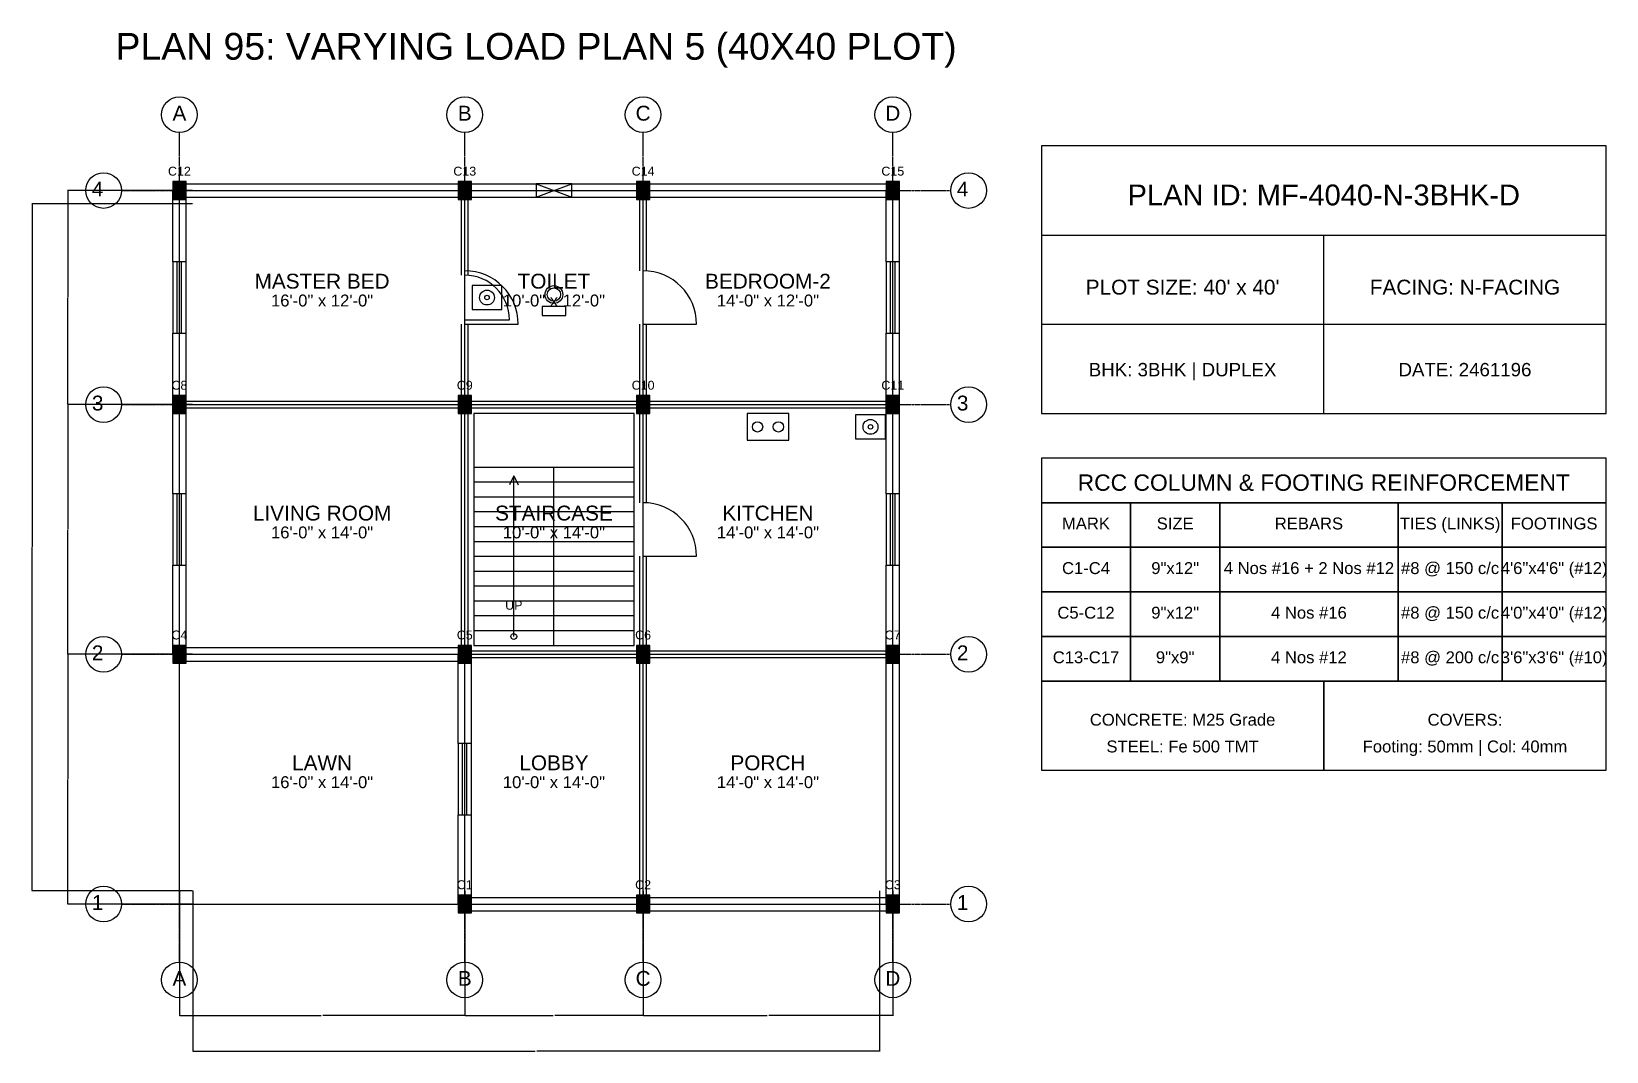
# Model space of a CAD drawing. Header units: inches. Extents: x -134 to 23580, y -99 to 23207.
# Drawn here: x 9900 to 10960, y 22401 to 23087 of the extents above; entities that cross this region are included whole.
import ezdxf
from ezdxf.enums import TextEntityAlignment as Align

# ---------------------------------------------------------------- set-up
doc = ezdxf.new("R2010")
doc.units = ezdxf.units.IN
doc.header["$MEASUREMENT"] = 0
doc.linetypes.add('CENTER', pattern=[2, 1.25, -0.25, 0.25, -0.25])
for name, color, linetype in [('A-COL-HATCH', 251, 'Continuous'), ('A-COLUMN', 1, 'Continuous'), ('A-DIM', 5, 'Continuous'), ('A-DOOR', 30, 'Continuous'), ('A-FIXTURE', 8, 'Continuous'), ('A-STAIR', 6, 'Continuous'), ('A-TEXT', 2, 'Continuous'), ('A-WALL-EXT', 7, 'Continuous'), ('A-WALL-INT', 9, 'Continuous'), ('A-WINDOW', 4, 'Continuous'), ('S-BEAM-FRAMING', 2, 'Continuous'), ('S-BUBBLE', 4, 'Continuous'), ('S-GRID-CENTER', 8, 'CENTER'), ('S-TABLE', 7, 'Continuous'), ('S-TEXT', 3, 'Continuous')]:
    doc.layers.add(name, color=color, linetype=linetype)
doc.styles.get("Standard").update_dxf_attribs({"font": 'arial.ttf'})
doc.dimstyles.get("Standard").update_dxf_attribs({"dimtxt": 0.18, "dimasz": 0.18, "dimexe": 0.18, "dimexo": 0.0625, "dimgap": 0.09, "dimtad": 0, "dimtih": 1, "dimtoh": 1, "dimdec": 4, "dimzin": 0, "dimdsep": 46, "dimtxsty": 'Standard', "dimcen": 0.09, "dimadec": 0, "dimazin": 0, "dimtfac": 1, "dimtdec": 4, "dimtofl": 0, "dimtmove": 0, "dimatfit": 3, "dimfxl": 1, "dimtolj": 1, "dimtzin": 0, "dimarcsym": 0})

msp = doc.modelspace()

# ---------------------------------------------------------------- texts
at = {"layer": 'A-TEXT'}
for s, height, p in [('PLAN 95: VARYING LOAD PLAN 5 (40X40 PLOT)', 18, (10240, 23068)), ('C12', 6, (10000, 22990)), ('C13', 6, (10192, 22990)), ('C14', 6, (10312, 22990)), ('C15', 6, (10480, 22990)), ('PLAN ID: MF-4040-N-3BHK-D', 14, (10770, 22970)), ('MASTER BED', 10, (10096, 22914)), ('TOILET', 10, (10252, 22914)), ('BEDROOM-2', 10, (10396, 22914)), ("PLOT SIZE: 40' x 40'", 10, (10675, 22910)), ('FACING: N-FACING', 10, (10865, 22910)), ('16\'-0" x 12\'-0"', 8, (10096, 22902)), ('10\'-0" x 12\'-0"', 8, (10252, 22902)), ('14\'-0" x 12\'-0"', 8, (10396, 22902)), ('BHK: 3BHK | DUPLEX', 9, (10675, 22855)), ('DATE: 2461196', 9, (10865, 22855)), ('C8', 6, (10000, 22846)), ('C9', 6, (10192, 22846)), ('C10', 6, (10312, 22846)), ('C11', 6, (10480, 22846)), ('LIVING ROOM', 10, (10096, 22758)), ('STAIRCASE', 10, (10252, 22758)), ('KITCHEN', 10, (10396, 22758)), ('16\'-0" x 14\'-0"', 8, (10096, 22746)), ('10\'-0" x 14\'-0"', 8, (10252, 22746)), ('14\'-0" x 14\'-0"', 8, (10396, 22746)), ('UP', 6, (10225, 22698)), ('C4', 6, (10000, 22678)), ('C5', 6, (10192, 22678)), ('C6', 6, (10312, 22678)), ('C7', 6, (10480, 22678)), ('LAWN', 10, (10096, 22590)), ('LOBBY', 10, (10252, 22590)), ('PORCH', 10, (10396, 22590)), ('16\'-0" x 14\'-0"', 8, (10096, 22578)), ('10\'-0" x 14\'-0"', 8, (10252, 22578)), ('14\'-0" x 14\'-0"', 8, (10396, 22578)), ('C1', 6, (10192, 22510)), ('C2', 6, (10312, 22510)), ('C3', 6, (10480, 22510))]:
    msp.add_text(s, height=height, dxfattribs=at).set_placement(p, align=Align.CENTER)
at = {"layer": 'S-TEXT'}
for s, height, p in [('A', 10, (10000, 23027)), ('B', 10, (10192, 23027)), ('C', 10, (10312, 23027)), ('D', 10, (10480, 23027)), ('4', 10, (9945, 22976)), ('4', 10, (10527, 22976)), ('3', 10, (9945, 22832)), ('3', 10, (10527, 22832)), ('RCC COLUMN & FOOTING REINFORCEMENT', 11, (10770, 22778)), ('MARK', 8, (10610, 22752)), ('SIZE', 8, (10670, 22752)), ('REBARS', 8, (10760, 22752)), ('TIES (LINKS)', 8, (10855, 22752)), ('FOOTINGS', 8, (10925, 22752)), ('C1-C4', 8, (10610, 22722)), ('9"x12"', 8, (10670, 22722)), ('4 Nos #16 + 2 Nos #12', 8, (10760, 22722)), ('#8 @ 150 c/c', 8, (10855, 22722)), ('4\'6"x4\'6" (#12)', 8, (10925, 22722)), ('C5-C12', 8, (10610, 22692)), ('9"x12"', 8, (10670, 22692)), ('4 Nos #16', 8, (10760, 22692)), ('#8 @ 150 c/c', 8, (10855, 22692)), ('4\'0"x4\'0" (#12)', 8, (10925, 22692)), ('2', 10, (9945, 22664)), ('2', 10, (10527, 22664)), ('C13-C17', 8, (10610, 22662)), ('9"x9"', 8, (10670, 22662)), ('4 Nos #12', 8, (10760, 22662)), ('#8 @ 200 c/c', 8, (10855, 22662)), ('3\'6"x3\'6" (#10)', 8, (10925, 22662)), ('CONCRETE: M25 Grade', 8, (10675, 22620)), ('COVERS:', 8, (10865, 22620)), ('STEEL: Fe 500 TMT', 8, (10675, 22602)), ('Footing: 50mm | Col: 40mm', 8, (10865, 22602)), ('1', 10, (9945, 22496)), ('1', 10, (10527, 22496)), ('A', 10, (10000, 22445)), ('B', 10, (10192, 22445)), ('C', 10, (10312, 22445)), ('D', 10, (10480, 22445))]:
    msp.add_text(s, height=height, dxfattribs=at).set_placement(p, align=Align.CENTER)

# ---------------------------------------------------------------- blocks, each defined once
blk = doc.blocks.new('*D812')
at = {"layer": 'A-DIM', "color": 0, "lineweight": -2, "transparency": 16777216}
for p, q in [((10000, 22508.9), (10000, 22424.8)), ((10192, 22508.9), (10192, 22424.8)), ((10000.2, 22425), (10095.4, 22425)), ((10191.8, 22425), (10096.6, 22425))]:
    blk.add_line(p, q, dxfattribs=at)
at = {"layer": 'A-DIM', "color": 0, "transparency": 16777216}
for points in [[(10000.2, 22425), (10000.2, 22425), (10000, 22425)], [(10191.8, 22425), (10191.8, 22425), (10192, 22425)]]:
    blk.add_solid(points, dxfattribs=at)
at = {"layer": 'Defpoints', "color": 0, "transparency": 16777216}
for p in [(10000, 22509), (10192, 22509), (10192, 22425)]:
    blk.add_point(p, dxfattribs=at)
at = {"layer": 'A-DIM', "color": 0, "transparency": 16777216, "insert": (10096, 22425), "char_height": 0.18, "attachment_point": 5}
blk.add_mtext('\\A1;192.0000', dxfattribs=at)
blk = doc.blocks.new('*D813')
at = {"layer": 'A-DIM', "color": 0, "lineweight": -2, "transparency": 16777216}
for p, q in [((10192, 22508.9), (10192, 22424.8)), ((10312, 22508.9), (10312, 22424.8)), ((10192.2, 22425), (10251.4, 22425)), ((10311.8, 22425), (10252.6, 22425))]:
    blk.add_line(p, q, dxfattribs=at)
at = {"layer": 'A-DIM', "color": 0, "transparency": 16777216}
for points in [[(10192.2, 22425), (10192.2, 22425), (10192, 22425)], [(10311.8, 22425), (10311.8, 22425), (10312, 22425)]]:
    blk.add_solid(points, dxfattribs=at)
at = {"layer": 'Defpoints', "color": 0, "transparency": 16777216}
for p in [(10192, 22509), (10312, 22509), (10312, 22425)]:
    blk.add_point(p, dxfattribs=at)
at = {"layer": 'A-DIM', "color": 0, "transparency": 16777216, "insert": (10252, 22425), "char_height": 0.18, "attachment_point": 5}
blk.add_mtext('\\A1;120.0000', dxfattribs=at)
blk = doc.blocks.new('*D814')
at = {"layer": 'A-DIM', "color": 0, "lineweight": -2, "transparency": 16777216}
for p, q in [((10312, 22508.9), (10312, 22424.8)), ((10480, 22508.9), (10480, 22424.8)), ((10312.2, 22425), (10395.4, 22425)), ((10479.8, 22425), (10396.6, 22425))]:
    blk.add_line(p, q, dxfattribs=at)
at = {"layer": 'A-DIM', "color": 0, "transparency": 16777216}
for points in [[(10312.2, 22425), (10312.2, 22425), (10312, 22425)], [(10479.8, 22425), (10479.8, 22425), (10480, 22425)]]:
    blk.add_solid(points, dxfattribs=at)
at = {"layer": 'Defpoints', "color": 0, "transparency": 16777216}
for p in [(10312, 22509), (10480, 22509), (10480, 22425)]:
    blk.add_point(p, dxfattribs=at)
at = {"layer": 'A-DIM', "color": 0, "transparency": 16777216, "insert": (10396, 22425), "char_height": 0.18, "attachment_point": 5}
blk.add_mtext('\\A1;168.0000', dxfattribs=at)
blk = doc.blocks.new('*D815')
at = {"layer": 'A-DIM', "color": 0, "lineweight": -2, "transparency": 16777216}
for p, q in [((10009, 22508.9375), (10009, 22400.82)), ((10471, 22508.9375), (10471, 22400.82)), ((10009.18, 22401), (10239.393206, 22401)), ((10470.82, 22401), (10240.606794, 22401))]:
    blk.add_line(p, q, dxfattribs=at)
at = {"layer": 'A-DIM', "color": 0, "transparency": 16777216}
for points in [[(10009.18, 22401.03), (10009.18, 22400.97), (10009, 22401)], [(10470.82, 22401.03), (10470.82, 22400.97), (10471, 22401)]]:
    blk.add_solid(points, dxfattribs=at)
at = {"layer": 'Defpoints', "color": 0, "transparency": 16777216}
for p in [(10009, 22509), (10471, 22509), (10471, 22401)]:
    blk.add_point(p, dxfattribs=at)
at = {"layer": 'A-DIM', "color": 0, "transparency": 16777216, "insert": (10240, 22401), "char_height": 0.18, "attachment_point": 5}
blk.add_mtext('\\A1;462.0000', dxfattribs=at)
blk = doc.blocks.new('*D816')
at = {"layer": 'A-DIM', "color": 0, "lineweight": -2, "transparency": 16777216}
for p, q in [((10008.9, 22668), (9924.8, 22668)), ((9925, 22667.8), (9925, 22584.2)), ((9925, 22500.2), (9925, 22583.8)), ((10008.9, 22500), (9924.8, 22500))]:
    blk.add_line(p, q, dxfattribs=at)
at = {"layer": 'A-DIM', "color": 0, "transparency": 16777216}
for points in [[(9925, 22667.8), (9925, 22667.8), (9925, 22668)], [(9925, 22500.2), (9925, 22500.2), (9925, 22500)]]:
    blk.add_solid(points, dxfattribs=at)
at = {"layer": 'Defpoints', "color": 0, "transparency": 16777216}
for p in [(9925, 22668), (10009, 22668), (10009, 22500)]:
    blk.add_point(p, dxfattribs=at)
at = {"layer": 'A-DIM', "color": 0, "transparency": 16777216, "insert": (9925, 22584), "char_height": 0.18, "attachment_point": 5}
blk.add_mtext('\\A1;168.0000', dxfattribs=at)
blk = doc.blocks.new('*D817')
at = {"layer": 'A-DIM', "color": 0, "lineweight": -2, "transparency": 16777216}
for p, q in [((10008.9, 22836), (9924.8, 22836)), ((9925, 22835.8), (9925, 22752.2)), ((9925, 22668.2), (9925, 22751.8)), ((10008.9, 22668), (9924.8, 22668))]:
    blk.add_line(p, q, dxfattribs=at)
at = {"layer": 'A-DIM', "color": 0, "transparency": 16777216}
for points in [[(9925, 22835.8), (9925, 22835.8), (9925, 22836)], [(9925, 22668.2), (9925, 22668.2), (9925, 22668)]]:
    blk.add_solid(points, dxfattribs=at)
at = {"layer": 'Defpoints', "color": 0, "transparency": 16777216}
for p in [(9925, 22836), (10009, 22836), (10009, 22668)]:
    blk.add_point(p, dxfattribs=at)
at = {"layer": 'A-DIM', "color": 0, "transparency": 16777216, "insert": (9925, 22752), "char_height": 0.18, "attachment_point": 5}
blk.add_mtext('\\A1;168.0000', dxfattribs=at)
blk = doc.blocks.new('*D818')
at = {"layer": 'A-DIM', "color": 0, "lineweight": -2, "transparency": 16777216}
for p, q in [((10008.9, 22980), (9924.8, 22980)), ((9925, 22979.8), (9925, 22908.2)), ((9925, 22836.2), (9925, 22907.8)), ((10008.9, 22836), (9924.8, 22836))]:
    blk.add_line(p, q, dxfattribs=at)
at = {"layer": 'A-DIM', "color": 0, "transparency": 16777216}
for points in [[(9925, 22979.8), (9925, 22979.8), (9925, 22980)], [(9925, 22836.2), (9925, 22836.2), (9925, 22836)]]:
    blk.add_solid(points, dxfattribs=at)
at = {"layer": 'Defpoints', "color": 0, "transparency": 16777216}
for p in [(9925, 22980), (10009, 22980), (10009, 22836)]:
    blk.add_point(p, dxfattribs=at)
at = {"layer": 'A-DIM', "color": 0, "transparency": 16777216, "insert": (9925, 22908), "char_height": 0.18, "attachment_point": 5}
blk.add_mtext('\\A1;144.0000', dxfattribs=at)
blk = doc.blocks.new('*D819')
at = {"layer": 'A-DIM', "color": 0, "lineweight": -2, "transparency": 16777216}
for p, q in [((10008.9, 22971), (9900.8, 22971)), ((9901, 22970.8), (9901, 22740.2)), ((9901, 22509.2), (9901, 22739.8)), ((10008.9, 22509), (9900.8, 22509))]:
    blk.add_line(p, q, dxfattribs=at)
at = {"layer": 'A-DIM', "color": 0, "transparency": 16777216}
for points in [[(9901, 22970.8), (9901, 22970.8), (9901, 22971)], [(9901, 22509.2), (9901, 22509.2), (9901, 22509)]]:
    blk.add_solid(points, dxfattribs=at)
at = {"layer": 'Defpoints', "color": 0, "transparency": 16777216}
for p in [(9901, 22971), (10009, 22971), (10009, 22509)]:
    blk.add_point(p, dxfattribs=at)
at = {"layer": 'A-DIM', "color": 0, "transparency": 16777216, "insert": (9901, 22740), "char_height": 0.18, "attachment_point": 5}
blk.add_mtext('\\A1;462.0000', dxfattribs=at)

# ---------------------------------------------------------------- dimensions: what is measured, and where the dimension line sits
at = {"layer": 'A-DIM'}
for base, p1, p2, picture, middle in [((9925, 22980), (10009, 22836), (10009, 22980), '*D818', (9925, 22908)), ((9901, 22971), (10009, 22509), (10009, 22971), '*D819', (9901, 22740)), ((9925, 22836), (10009, 22668), (10009, 22836), '*D817', (9925, 22752)), ((9925, 22668), (10009, 22500), (10009, 22668), '*D816', (9925, 22584))]:
    dim = msp.add_linear_dim(base=base, p1=p1, p2=p2, angle=90, dimstyle='Standard', dxfattribs=at)
    dim.commit()
    dim.dimension.update_dxf_attribs({"geometry": picture, "text_midpoint": middle})
for base, p1, p2, picture, middle in [((10192, 22425), (10000, 22509), (10192, 22509), '*D812', (10096, 22425)), ((10471, 22401), (10009, 22509), (10471, 22509), '*D815', (10240, 22401)), ((10312, 22425), (10192, 22509), (10312, 22509), '*D813', (10252, 22425)), ((10480, 22425), (10312, 22509), (10480, 22509), '*D814', (10396, 22425))]:
    dim = msp.add_linear_dim(base=base, p1=p1, p2=p2, dimstyle='Standard', dxfattribs=at)
    dim.commit()
    dim.dimension.update_dxf_attribs({"geometry": picture, "text_midpoint": middle})

# ---------------------------------------------------------------- linework, layer by layer
at = {"layer": 'A-COL-HATCH'}
for points in [[(9995.5, 22974), (10004.5, 22974), (9995.5, 22986), (10004.5, 22986)], [(10187.5, 22974), (10196.5, 22974), (10187.5, 22986), (10196.5, 22986)], [(10307.5, 22974), (10316.5, 22974), (10307.5, 22986), (10316.5, 22986)], [(10475.5, 22974), (10484.5, 22974), (10475.5, 22986), (10484.5, 22986)], [(9995.5, 22830), (10004.5, 22830), (9995.5, 22842), (10004.5, 22842)], [(10187.5, 22830), (10196.5, 22830), (10187.5, 22842), (10196.5, 22842)], [(10307.5, 22830), (10316.5, 22830), (10307.5, 22842), (10316.5, 22842)], [(10475.5, 22830), (10484.5, 22830), (10475.5, 22842), (10484.5, 22842)], [(9995.5, 22662), (10004.5, 22662), (9995.5, 22674), (10004.5, 22674)], [(10187.5, 22662), (10196.5, 22662), (10187.5, 22674), (10196.5, 22674)], [(10307.5, 22662), (10316.5, 22662), (10307.5, 22674), (10316.5, 22674)], [(10475.5, 22662), (10484.5, 22662), (10475.5, 22674), (10484.5, 22674)], [(10187.5, 22494), (10196.5, 22494), (10187.5, 22506), (10196.5, 22506)], [(10307.5, 22494), (10316.5, 22494), (10307.5, 22506), (10316.5, 22506)], [(10475.5, 22494), (10484.5, 22494), (10475.5, 22506), (10484.5, 22506)]]:
    msp.add_solid(points, dxfattribs=at)
at = {"layer": 'A-COLUMN'}
for points in [[(9995.5, 22974), (10004.5, 22974), (10004.5, 22986), (9995.5, 22986)], [(10187.5, 22974), (10196.5, 22974), (10196.5, 22986), (10187.5, 22986)], [(10307.5, 22974), (10316.5, 22974), (10316.5, 22986), (10307.5, 22986)], [(10475.5, 22974), (10484.5, 22974), (10484.5, 22986), (10475.5, 22986)], [(9995.5, 22830), (10004.5, 22830), (10004.5, 22842), (9995.5, 22842)], [(10187.5, 22830), (10196.5, 22830), (10196.5, 22842), (10187.5, 22842)], [(10307.5, 22830), (10316.5, 22830), (10316.5, 22842), (10307.5, 22842)], [(10475.5, 22830), (10484.5, 22830), (10484.5, 22842), (10475.5, 22842)], [(9995.5, 22662), (10004.5, 22662), (10004.5, 22674), (9995.5, 22674)], [(10187.5, 22662), (10196.5, 22662), (10196.5, 22674), (10187.5, 22674)], [(10307.5, 22662), (10316.5, 22662), (10316.5, 22674), (10307.5, 22674)], [(10475.5, 22662), (10484.5, 22662), (10484.5, 22674), (10475.5, 22674)], [(10187.5, 22494), (10196.5, 22494), (10196.5, 22506), (10187.5, 22506)], [(10307.5, 22494), (10316.5, 22494), (10316.5, 22506), (10307.5, 22506)], [(10475.5, 22494), (10484.5, 22494), (10484.5, 22506), (10475.5, 22506)]]:
    msp.add_lwpolyline(points, close=True, dxfattribs=at)
at = {"layer": 'A-DOOR'}
for p, q in [((10192, 22893), (10222, 22893)), ((10192, 22890), (10228, 22890)), ((10312, 22890), (10348, 22890)), ((10312, 22734), (10348, 22734))]:
    msp.add_line(p, q, dxfattribs=at)
for centre, radius in [((10192, 22890), 36), ((10192, 22893), 30), ((10312, 22890), 36), ((10312, 22734), 36)]:
    msp.add_arc(centre, radius, 0, 90, dxfattribs=at)
at = {"layer": 'A-FIXTURE'}
for points in [[(10197, 22900), (10217, 22900), (10217, 22916), (10197, 22916)], [(10244, 22896), (10260, 22896), (10260, 22902), (10244, 22902)], [(10382, 22812), (10410, 22812), (10410, 22830), (10382, 22830)], [(10455, 22813), (10475, 22813), (10475, 22829), (10455, 22829)]]:
    msp.add_lwpolyline(points, close=True, dxfattribs=at)
for centre, radius in [((10207, 22908), 5), ((10252, 22910), 6), ((10252, 22910), 4.5), ((10207, 22908), 1.5), ((10389, 22821), 3.5), ((10403, 22821), 3.5), ((10465, 22821), 5), ((10465, 22821), 1.5)]:
    msp.add_circle(centre, radius, dxfattribs=at)
at = {"layer": 'A-STAIR'}
for p, q in [((10198, 22794), (10306, 22794)), ((10225, 22788), (10222, 22782)), ((10225, 22680), (10225, 22788)), ((10225, 22788), (10228, 22782)), ((10252, 22674), (10252, 22794)), ((10198, 22784), (10252, 22784)), ((10198, 22774), (10252, 22774)), ((10252, 22784), (10306, 22784)), ((10252, 22774), (10306, 22774)), ((10198, 22764), (10252, 22764)), ((10252, 22764), (10306, 22764)), ((10198, 22754), (10252, 22754)), ((10252, 22754), (10306, 22754)), ((10198, 22744), (10252, 22744)), ((10252, 22744), (10306, 22744)), ((10198, 22734), (10252, 22734)), ((10252, 22734), (10306, 22734)), ((10198, 22724), (10252, 22724)), ((10252, 22724), (10306, 22724)), ((10198, 22714), (10252, 22714)), ((10252, 22714), (10306, 22714)), ((10198, 22704), (10252, 22704)), ((10252, 22704), (10306, 22704)), ((10198, 22694), (10252, 22694)), ((10252, 22694), (10306, 22694)), ((10198, 22684), (10252, 22684)), ((10252, 22684), (10306, 22684))]:
    msp.add_line(p, q, dxfattribs=at)
msp.add_lwpolyline([(10198, 22674), (10306, 22674), (10306, 22830), (10198, 22830)], close=True, dxfattribs=at)
msp.add_circle((10225, 22680), 2, dxfattribs=at)
at = {"layer": 'A-WALL-EXT'}
for p, q in [((9995.5, 22932), (9995.5, 22980)), ((10000, 22984.5), (10192, 22984.5)), ((10000, 22975.5), (10192, 22975.5)), ((10004.5, 22932), (10004.5, 22980)), ((10192, 22984.5), (10240, 22984.5)), ((10192, 22975.5), (10240, 22975.5)), ((10264, 22984.5), (10312, 22984.5)), ((10264, 22975.5), (10312, 22975.5)), ((10312, 22984.5), (10480, 22984.5)), ((10312, 22975.5), (10480, 22975.5)), ((10475.5, 22932), (10475.5, 22980)), ((10484.5, 22932), (10484.5, 22980)), ((10580, 22950), (10960, 22950)), ((10770, 22830), (10770, 22950)), ((9995.5, 22836), (9995.5, 22884)), ((10004.5, 22836), (10004.5, 22884)), ((10475.5, 22836), (10475.5, 22884)), ((10484.5, 22836), (10484.5, 22884)), ((10580, 22890), (10960, 22890)), ((9995.5, 22776), (9995.5, 22836)), ((10004.5, 22776), (10004.5, 22836)), ((10475.5, 22776), (10475.5, 22836)), ((10484.5, 22776), (10484.5, 22836)), ((9995.5, 22668), (9995.5, 22728)), ((10004.5, 22668), (10004.5, 22728)), ((10475.5, 22668), (10475.5, 22728)), ((10484.5, 22668), (10484.5, 22728)), ((10000, 22672.5), (10192, 22672.5)), ((10187.5, 22608), (10187.5, 22668)), ((10196.5, 22608), (10196.5, 22668)), ((10475.5, 22500), (10475.5, 22668)), ((10484.5, 22500), (10484.5, 22668)), ((10000, 22663.5), (10192, 22663.5)), ((10187.5, 22500), (10187.5, 22560)), ((10196.5, 22500), (10196.5, 22560)), ((10192, 22504.5), (10312, 22504.5)), ((10312, 22504.5), (10480, 22504.5)), ((10192, 22495.5), (10312, 22495.5)), ((10312, 22495.5), (10480, 22495.5))]:
    msp.add_line(p, q, dxfattribs=at)
msp.add_lwpolyline([(10580, 22830), (10960, 22830), (10960, 23010), (10580, 23010)], close=True, dxfattribs=at)
at = {"layer": 'A-WALL-INT'}
for p, q in [((10189.75, 22923), (10189.75, 22980)), ((10194.25, 22923), (10194.25, 22980)), ((10309.75, 22926), (10309.75, 22980)), ((10314.25, 22926), (10314.25, 22980)), ((10189.75, 22836), (10189.75, 22890)), ((10194.25, 22836), (10194.25, 22890)), ((10309.75, 22836), (10309.75, 22890)), ((10314.25, 22836), (10314.25, 22890)), ((10000, 22838.25), (10192, 22838.25)), ((10192, 22838.25), (10312, 22838.25)), ((10312, 22838.25), (10480, 22838.25)), ((10000, 22833.75), (10192, 22833.75)), ((10189.75, 22668), (10189.75, 22836)), ((10192, 22833.75), (10312, 22833.75)), ((10194.25, 22668), (10194.25, 22836)), ((10309.75, 22770), (10309.75, 22836)), ((10312, 22833.75), (10480, 22833.75)), ((10314.25, 22770), (10314.25, 22836)), ((10309.75, 22668), (10309.75, 22734)), ((10314.25, 22668), (10314.25, 22734)), ((10192, 22670.25), (10312, 22670.25)), ((10309.75, 22500), (10309.75, 22668)), ((10312, 22670.25), (10480, 22670.25)), ((10314.25, 22500), (10314.25, 22668)), ((10192, 22665.75), (10312, 22665.75)), ((10312, 22665.75), (10480, 22665.75))]:
    msp.add_line(p, q, dxfattribs=at)
at = {"layer": 'A-WINDOW'}
for p, q in [((10240, 22975.5), (10264, 22984.5)), ((10240, 22984.5), (10264, 22975.5)), ((9998.5, 22884), (9998.5, 22932)), ((10001.5, 22884), (10001.5, 22932)), ((10478.5, 22884), (10478.5, 22932)), ((10481.5, 22884), (10481.5, 22932)), ((9998.5, 22728), (9998.5, 22776)), ((10001.5, 22728), (10001.5, 22776)), ((10478.5, 22728), (10478.5, 22776)), ((10481.5, 22728), (10481.5, 22776)), ((10190.5, 22560), (10190.5, 22608)), ((10193.5, 22560), (10193.5, 22608))]:
    msp.add_line(p, q, dxfattribs=at)
for points in [[(10240, 22975.5), (10264, 22975.5), (10264, 22984.5), (10240, 22984.5)], [(9995.5, 22884), (10004.5, 22884), (10004.5, 22932), (9995.5, 22932)], [(10475.5, 22884), (10484.5, 22884), (10484.5, 22932), (10475.5, 22932)], [(9995.5, 22728), (10004.5, 22728), (10004.5, 22776), (9995.5, 22776)], [(10475.5, 22728), (10484.5, 22728), (10484.5, 22776), (10475.5, 22776)], [(10187.5, 22560), (10196.5, 22560), (10196.5, 22608), (10187.5, 22608)]]:
    msp.add_lwpolyline(points, close=True, dxfattribs=at)
at = {"layer": 'S-BEAM-FRAMING'}
for p, q in [((10000, 22500), (10000, 22980)), ((10000, 22980), (10480, 22980)), ((10192, 22500), (10192, 22980)), ((10312, 22500), (10312, 22980)), ((10480, 22500), (10480, 22980)), ((10000, 22836), (10480, 22836)), ((10000, 22668), (10480, 22668)), ((10000, 22500), (10480, 22500))]:
    msp.add_line(p, q, dxfattribs=at)
at = {"layer": 'S-BUBBLE'}
for centre in [(10000, 23031), (10192, 23031), (10312, 23031), (10480, 23031), (9949, 22980), (10531, 22980), (9949, 22836), (10531, 22836), (9949, 22668), (10531, 22668), (9949, 22500), (10531, 22500), (10000, 22449), (10192, 22449), (10312, 22449), (10480, 22449)]:
    msp.add_circle(centre, 12, dxfattribs=at)
at = {"layer": 'S-GRID-CENTER'}
for p, q in [((10000, 22461), (10000, 23019)), ((10192, 22461), (10192, 23019)), ((10312, 22461), (10312, 23019)), ((10480, 22461), (10480, 23019)), ((9961, 22980), (10519, 22980)), ((9961, 22836), (10519, 22836)), ((9961, 22668), (10519, 22668)), ((9961, 22500), (10519, 22500))]:
    msp.add_line(p, q, dxfattribs=at)
at = {"layer": 'S-TABLE'}
for points in [[(10580, 22770), (10960, 22770), (10960, 22800), (10580, 22800)], [(10580, 22740), (10640, 22740), (10640, 22770), (10580, 22770)], [(10640, 22740), (10700, 22740), (10700, 22770), (10640, 22770)], [(10700, 22740), (10820, 22740), (10820, 22770), (10700, 22770)], [(10820, 22740), (10890, 22740), (10890, 22770), (10820, 22770)], [(10890, 22740), (10960, 22740), (10960, 22770), (10890, 22770)], [(10580, 22710), (10640, 22710), (10640, 22740), (10580, 22740)], [(10640, 22710), (10700, 22710), (10700, 22740), (10640, 22740)], [(10700, 22710), (10820, 22710), (10820, 22740), (10700, 22740)], [(10820, 22710), (10890, 22710), (10890, 22740), (10820, 22740)], [(10890, 22710), (10960, 22710), (10960, 22740), (10890, 22740)], [(10580, 22680), (10640, 22680), (10640, 22710), (10580, 22710)], [(10640, 22680), (10700, 22680), (10700, 22710), (10640, 22710)], [(10700, 22680), (10820, 22680), (10820, 22710), (10700, 22710)], [(10820, 22680), (10890, 22680), (10890, 22710), (10820, 22710)], [(10890, 22680), (10960, 22680), (10960, 22710), (10890, 22710)], [(10580, 22650), (10640, 22650), (10640, 22680), (10580, 22680)], [(10640, 22650), (10700, 22650), (10700, 22680), (10640, 22680)], [(10700, 22650), (10820, 22650), (10820, 22680), (10700, 22680)], [(10820, 22650), (10890, 22650), (10890, 22680), (10820, 22680)], [(10890, 22650), (10960, 22650), (10960, 22680), (10890, 22680)], [(10580, 22590), (10770, 22590), (10770, 22650), (10580, 22650)], [(10770, 22590), (10960, 22590), (10960, 22650), (10770, 22650)]]:
    msp.add_lwpolyline(points, close=True, dxfattribs=at)

msp.set_redraw_order([(e.dxf.handle, doc.entitydb.next_handle()) for e in msp.query("TEXT MTEXT ATTDEF DIMENSION ARC_DIMENSION")])  # texts and dimensions are drawn at this point

doc.saveas('drawing.dxf')
